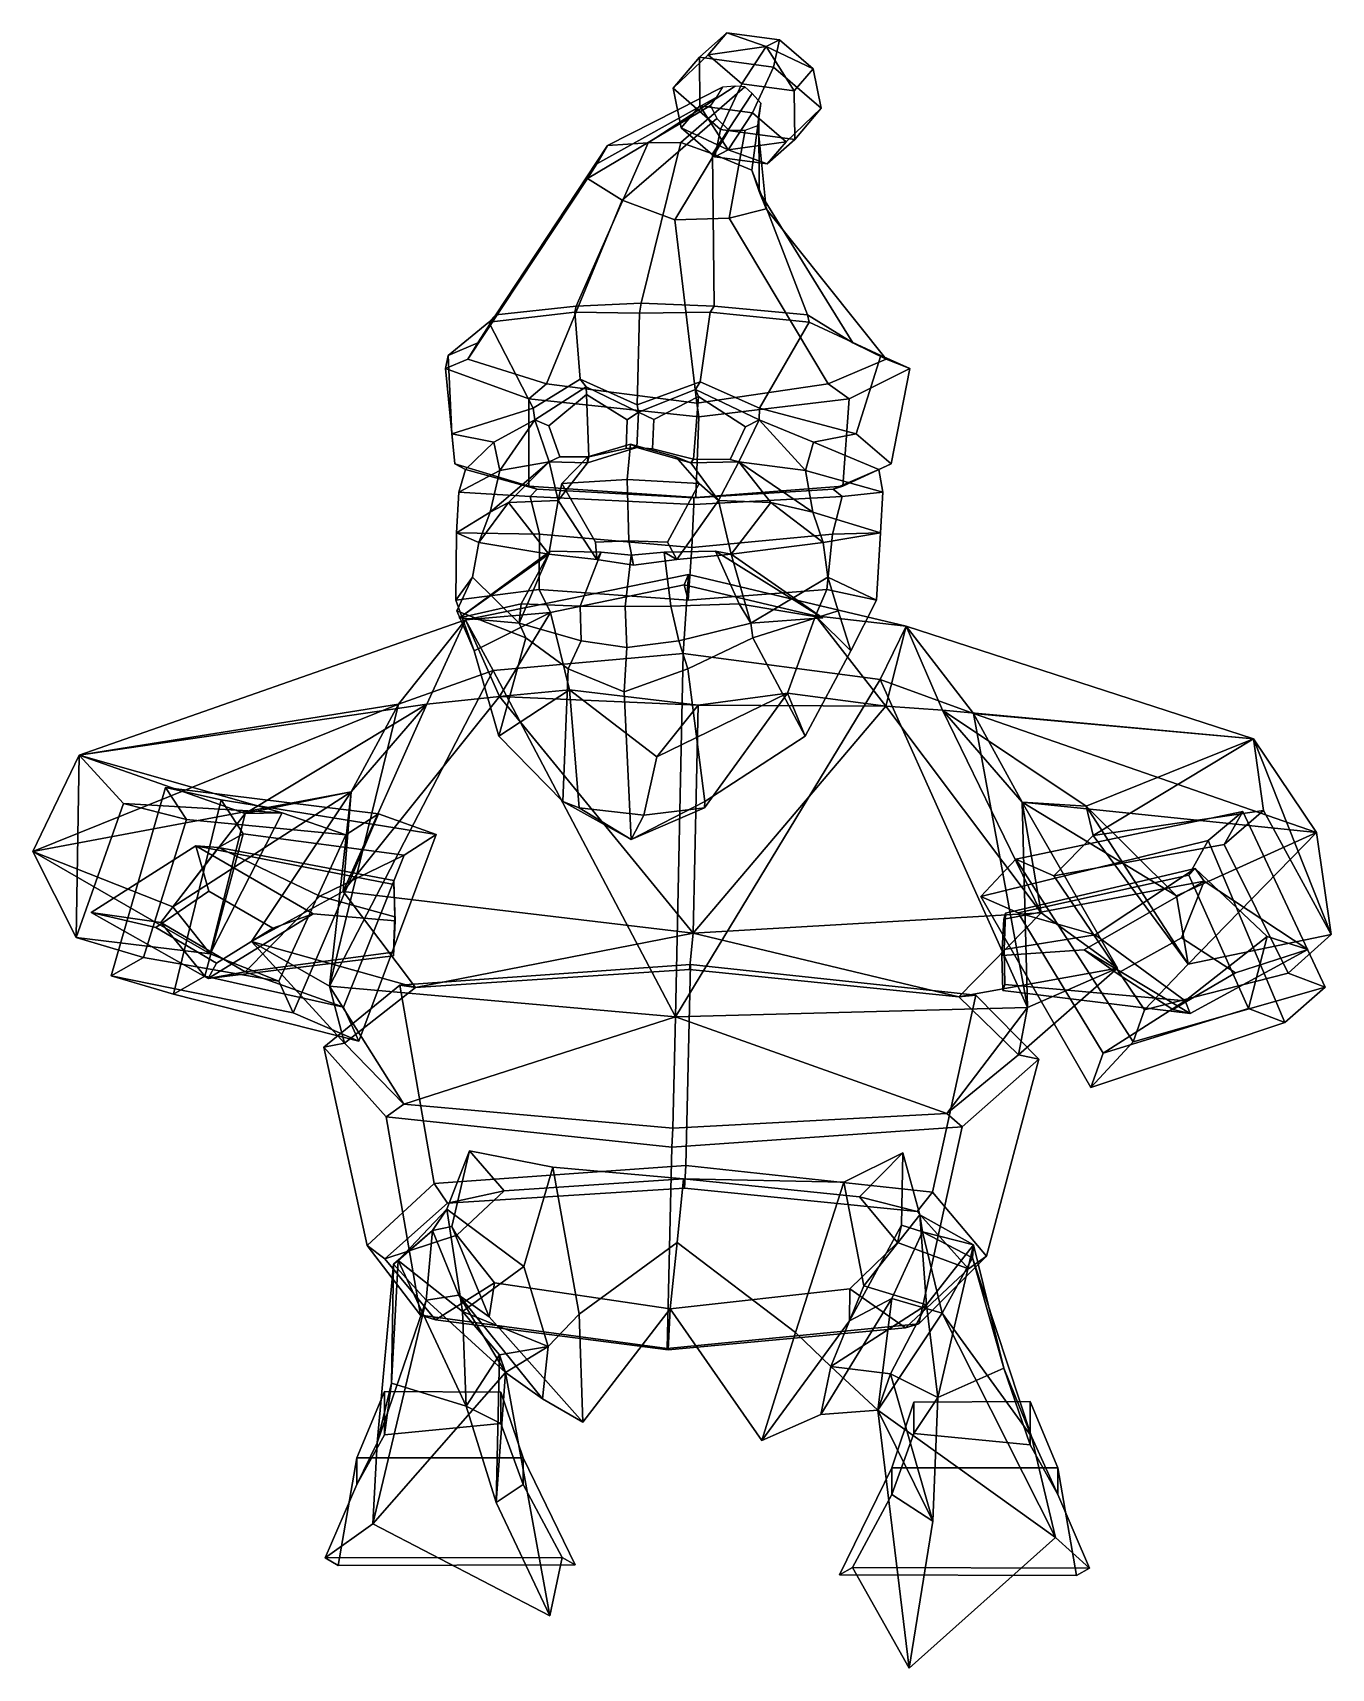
# Model space of a CAD drawing. Extents: x -189 to 191, y -183 to 296.
import ezdxf

# ---------------------------------------------------------------- set-up
doc = ezdxf.new("R2010")
doc.units = 0

msp = doc.modelspace()

# ---------------------------------------------------------------- linework, layer by layer
for p in [(-64.43412, 124.379799, 96.882698), (41.791145, 124.379768, 112.468018)]:
    msp.add_point(p)
for points in [[(-1.911333, 279.356445, -7.312696), (8.385318, 289.185547, -0.619851), (13.875548, 295.621399, -13.157684), (5.853056, 288.45816, -25.043938)], [(13.875548, 295.621399, -13.157684), (29.213478, 293.555847, -17.194954), (27.544153, 285.536987, -30.753437), (5.853056, 288.45816, -25.043938)], [(8.385318, 289.185547, -0.619851), (25.356659, 291.545715, -1.19212), (13.875548, 295.621399, -13.157684)], [(25.356659, 291.545715, -1.19212), (29.213478, 293.555847, -17.194954), (13.875548, 295.621399, -13.157684)], [(25.356659, 291.545715, -1.19212), (39.061157, 285.054382, -8.694284), (29.213478, 293.555847, -17.194954)], [(39.061157, 285.054382, -8.694284), (41.470882, 273.51413, -18.731743), (27.544153, 285.536987, -30.753437), (29.213478, 293.555847, -17.194954)], [(12.015408, 267.333588, 4.708971), (18.232992, 280.684082, 7.880763), (8.385318, 289.185547, -0.619851), (-1.911333, 279.356445, -7.312696)], [(-1.911333, 279.356445, -7.312696), (5.853056, 288.45816, -25.043938), (5.98863, 274.252014, -29.887932), (0.498398, 267.816162, -17.350098)], [(5.98863, 274.252014, -29.887932), (5.853056, 288.45816, -25.043938), (27.544153, 285.536987, -30.753437), (21.326559, 272.186432, -33.925205)], [(18.232992, 280.684082, 7.880763), (25.356659, 291.545715, -1.19212), (8.385318, 289.185547, -0.619851)], [(18.232992, 280.684082, 7.880763), (33.57093, 278.6185, 3.843548), (25.356659, 291.545715, -1.19212)], [(33.57093, 278.6185, 3.843548), (39.061157, 285.054382, -8.694284), (25.356659, 291.545715, -1.19212)], [(31.174238, 263.684967, -25.424534), (21.326559, 272.186432, -33.925205), (27.544153, 285.536987, -30.753437), (41.470882, 273.51413, -18.731743)], [(33.70649, 264.412415, -1.0005), (41.470882, 273.51413, -18.731743), (39.061157, 285.054382, -8.694284), (33.57093, 278.6185, 3.843548)], [(12.58769, 279.641937, -2.536318), (10.688878, 276.655212, -5.253862), (-24.186453, 257.238861, 31.977947), (-21.102169, 262.58847, 44.246544)], [(16.263718, 279.936523, -0.728813), (12.58769, 279.641937, -2.536318), (-21.102169, 262.58847, 44.246544), (-9.185429, 263.417053, 51.860424)], [(19.099258, 279.818817, 0.448368), (16.263718, 279.936523, -0.728813), (-9.185429, 263.417053, 51.860424), (0.380359, 263.457397, 56.719208)], [(12.015408, 267.333588, 4.708971), (-1.911333, 279.356445, -7.312696), (0.498398, 267.816162, -17.350098), (10.346073, 259.314697, -8.849484)], [(19.099258, 279.818817, 0.448368), (0.380359, 263.457397, 56.719208), (9.686199, 260.213593, 54.862141), (21.252056, 277.843567, 0.155222)], [(21.252056, 277.843567, 0.155222), (9.686199, 260.213593, 54.862141), (21.157516, 255.414825, 50.968357), (23.758198, 274.95517, -0.556678)], [(12.015408, 267.333588, 4.708971), (33.70649, 264.412415, -1.0005), (33.57093, 278.6185, 3.843548), (18.232992, 280.684082, 7.880763)], [(10.688878, 276.655212, -5.253862), (9.081647, 274.277679, -7.45934), (-26.960249, 252.972183, 22.036102), (-24.186453, 257.238861, 31.977947)], [(9.081647, 274.277679, -7.45934), (10.908522, 270.527924, -9.013036), (-16.816605, 246.619232, 14.362453), (-26.960249, 252.972183, 22.036102)], [(0.498398, 267.816162, -17.350098), (5.98863, 274.252014, -29.887932), (14.202859, 261.324829, -24.852274)], [(14.202859, 261.324829, -24.852274), (5.98863, 274.252014, -29.887932), (21.326559, 272.186432, -33.925205)], [(23.758198, 274.95517, -0.556678), (21.157516, 255.414825, 50.968357), (23.324364, 249.173843, 39.535004), (23.247416, 271.386078, -3.028235)], [(33.70649, 264.412415, -1.0005), (25.684008, 257.249115, -12.8867), (31.174238, 263.684967, -25.424534), (41.470882, 273.51413, -18.731743)], [(10.908522, 270.527924, -9.013036), (14.406301, 267.050568, -9.658011), (-1.406447, 240.883438, 10.556944), (-16.816605, 246.619232, 14.362453)], [(14.202859, 261.324829, -24.852274), (21.326559, 272.186432, -33.925205), (31.174238, 263.684967, -25.424534)], [(22.910971, 268.475372, -5.008505), (25.358126, 244.09108, 30.357849), (14.491057, 241.304718, 19.342241), (19.18408, 267.055786, -7.54644)], [(23.247416, 271.386078, -3.028235), (23.324364, 249.173843, 39.535004), (25.358126, 244.09108, 30.357849), (22.910971, 268.475372, -5.008505)], [(-53.777824, 213.095963, 73.680634), (-30.290115, 215.57016, 90.375732), (-9.185429, 263.417053, 51.860424), (-21.102169, 262.58847, 44.246544)], [(-11.185547, 216.420883, 100.877983), (0.380359, 263.457397, 56.719208), (-9.185429, 263.417053, 51.860424), (-30.290115, 215.57016, 90.375732)], [(-11.185547, 216.420883, 100.877983), (10.130666, 215.57016, 96.306252), (9.686199, 260.213593, 54.862141), (0.380359, 263.457397, 56.719208)], [(19.18408, 267.055786, -7.54644), (14.491057, 241.304718, 19.342241), (-1.406447, 240.883438, 10.556944), (14.406301, 267.050568, -9.658011)], [(10.346073, 259.314697, -8.849484), (0.498398, 267.816162, -17.350098), (14.202859, 261.324829, -24.852274)], [(12.015408, 267.333588, 4.708971), (10.346073, 259.314697, -8.849484), (25.684008, 257.249115, -12.8867), (33.70649, 264.412415, -1.0005)], [(25.684008, 257.249115, -12.8867), (14.202859, 261.324829, -24.852274), (31.174238, 263.684967, -25.424534)], [(-58.988556, 204.832047, 44.908642), (-53.777824, 213.095963, 73.680634), (-21.102169, 262.58847, 44.246544), (-24.186453, 257.238861, 31.977947)], [(37.424229, 213.095963, 87.06176), (21.157516, 255.414825, 50.968357), (9.686199, 260.213593, 54.862141), (10.130666, 215.57016, 96.306252)], [(10.346073, 259.314697, -8.849484), (14.202859, 261.324829, -24.852274), (25.684008, 257.249115, -12.8867)], [(-61.999409, 200.059006, 20.844402), (-58.988556, 204.832047, 44.908642), (-24.186453, 257.238861, 31.977947), (-26.960249, 252.972183, 22.036102)], [(50.680264, 204.832047, 60.999203), (23.324364, 249.173843, 39.535004), (21.157516, 255.414825, 50.968357), (37.424229, 213.095963, 87.06176)], [(-38.965984, 192.86203, 3.143991), (-61.999409, 200.059006, 20.844402), (-26.960249, 252.972183, 22.036102), (-16.816605, 246.619232, 14.362453)], [(60.476803, 200.058975, 38.814056), (25.358126, 244.09108, 30.357849), (23.324364, 249.173843, 39.535004), (50.680264, 204.832047, 60.999203)], [(5.04709, 187.210114, -9.759175), (-38.965984, 192.86203, 3.143991), (-16.816605, 246.619232, 14.362453), (-1.406447, 240.883438, 10.556944)], [(5.04709, 187.210114, -9.759175), (-1.406447, 240.883438, 10.556944), (14.491057, 241.304718, 19.342241), (43.49868, 192.86203, 15.243169)], [(43.49868, 192.86203, 15.243169), (14.491057, 241.304718, 19.342241), (25.358126, 244.09108, 30.357849), (60.476803, 200.058975, 38.814056)], [(-30.652256, 213.815598, 95.607765), (-30.290115, 215.57016, 90.375732), (-53.777824, 213.095963, 73.680634), (-55.766804, 210.925568, 78.402641)], [(-11.761161, 213.561035, 104.801208), (-11.185547, 216.420883, 100.877983), (-30.290115, 215.57016, 90.375732), (-30.652256, 213.815598, 95.607765)], [(-11.761161, 213.561035, 104.801208), (8.974614, 213.815598, 101.421799), (10.130666, 215.57016, 96.306252), (-11.185547, 216.420883, 100.877983)], [(8.974614, 213.815598, 101.421799), (37.972958, 210.925568, 92.15609), (37.424229, 213.095963, 87.06176), (10.130666, 215.57016, 96.306252)], [(-55.766804, 210.925568, 78.402641), (-53.777824, 213.095963, 73.680634), (-58.988556, 204.832047, 44.908642), (-67.722084, 201.140213, 45.422291)], [(-42.816143, 185.695389, 89.029686), (-55.766804, 210.925568, 78.402641), (-67.722084, 201.140213, 45.422291), (-66.630676, 178.196121, 66.762131)], [(-29.121262, 194.218323, 101.932259), (-30.652256, 213.815598, 95.607765), (-55.766804, 210.925568, 78.402641), (-42.816143, 185.695389, 89.029686)], [(-12.442849, 186.734528, 109.447403), (-11.761161, 213.561035, 104.801208), (-30.652256, 213.815598, 95.607765), (-29.121262, 194.218323, 101.932259)], [(-12.442849, 186.734528, 109.447403), (6.083871, 193.470993, 107.23587), (8.974614, 213.815598, 101.421799), (-11.761161, 213.561035, 104.801208)], [(6.083871, 193.470993, 107.23587), (23.406076, 185.695389, 98.745796), (37.972958, 210.925568, 92.15609), (8.974614, 213.815598, 101.421799)], [(23.406076, 185.695389, 98.745796), (51.722771, 178.196121, 84.1269), (58.898155, 201.140213, 63.999954), (37.972958, 210.925568, 92.15609)], [(37.972958, 210.925568, 92.15609), (58.898155, 201.140213, 63.999954), (50.680264, 204.832047, 60.999203), (37.424229, 213.095963, 87.06176)], [(-67.722084, 201.140213, 45.422291), (-58.988556, 204.832047, 44.908642), (-61.999409, 200.059006, 20.844402), (-68.512985, 197.380127, 18.630846)], [(-66.630676, 178.196121, 66.762131), (-67.722084, 201.140213, 45.422291), (-68.512985, 197.380127, 18.630846), (-65.803749, 169.456085, 28.604591)], [(58.898155, 201.140213, 63.999954), (67.351715, 197.380127, 38.564854), (60.476803, 200.058975, 38.814056), (50.680264, 204.832047, 60.999203)], [(51.722771, 178.196121, 84.1269), (61.891655, 169.456085, 47.340004), (67.351715, 197.380127, 38.564854), (58.898155, 201.140213, 63.999954)], [(-68.512985, 197.380127, 18.630846), (-61.999409, 200.059006, 20.844402), (-38.965984, 192.86203, 3.143991), (-44.151402, 188.44812, -0.828165)], [(-65.803749, 169.456085, 28.604591), (-68.512985, 197.380127, 18.630846), (-44.151402, 188.44812, -0.828165), (-44.122322, 162.892303, 5.34028)], [(67.351715, 197.380127, 38.564854), (49.606579, 188.44812, 12.927963), (43.49868, 192.86203, 15.243169), (60.476803, 200.058975, 38.814056)], [(61.891655, 169.456085, 47.340004), (47.806808, 162.892303, 18.828079), (49.606579, 188.44812, 12.927963), (67.351715, 197.380127, 38.564854)], [(-44.151402, 188.44812, -0.828165), (-38.965984, 192.86203, 3.143991), (5.04709, 187.210114, -9.759175), (5.630974, 183.162292, -13.738769)], [(-29.121262, 194.218323, 101.932259), (-42.816143, 185.695389, 89.029686), (-42.328487, 182.362701, 87.787415), (-27.352133, 191.937836, 101.029274)], [(-27.275124, 189.779327, 98.663734), (-27.352133, 191.937836, 101.029274), (-42.328487, 182.362701, 87.787415), (-38.221931, 180.521317, 88.389587)], [(-12.442849, 186.734528, 109.447403), (-29.121262, 194.218323, 101.932259), (-27.352133, 191.937836, 101.029274), (-12.049714, 184.534988, 106.767906)], [(-27.275124, 189.779327, 98.663734), (-15.314462, 182.281204, 103.526306), (-12.049714, 184.534988, 106.767906), (-27.352133, 191.937836, 101.029274)], [(-12.442849, 186.734528, 109.447403), (-12.049714, 184.534988, 106.767906), (4.648687, 191.190475, 105.862755), (6.083871, 193.470993, 107.23587)], [(6.083871, 193.470993, 107.23587), (4.648687, 191.190475, 105.862755), (23.29582, 182.362701, 97.415771), (23.406076, 185.695389, 98.745796)], [(49.606579, 188.44812, 12.927963), (5.630974, 183.162292, -13.738769), (5.04709, 187.210114, -9.759175), (43.49868, 192.86203, 15.243169)], [(-44.122322, 162.892303, 5.34028), (-44.151402, 188.44812, -0.828165), (5.630974, 183.162292, -13.738769), (4.757229, 159.581665, -7.783569)], [(-26.565802, 171.455536, 100.22448), (-27.275124, 189.779327, 98.663734), (-38.221931, 180.521317, 88.389587), (-35.073483, 171.535965, 93.575432)], [(-15.314462, 182.281204, 103.526306), (-27.275124, 189.779327, 98.663734), (-26.565802, 171.455536, 100.22448), (-15.663589, 173.972778, 105.905861)], [(5.540233, 189.104935, 103.390579), (4.648687, 191.190475, 105.862755), (-12.049714, 184.534988, 106.767906), (-7.552311, 182.419373, 104.830299)], [(-7.552311, 182.419373, 104.830299), (-7.940243, 173.782959, 107.474342), (4.051378, 170.791641, 104.172951), (5.540233, 189.104935, 103.390579)], [(4.051378, 170.791641, 104.172951), (14.771472, 170.744919, 99.105141), (19.319197, 180.24617, 94.235039), (5.540233, 189.104935, 103.390579)], [(5.540233, 189.104935, 103.390579), (19.319197, 180.24617, 94.235039), (23.29582, 182.362701, 97.415771), (4.648687, 191.190475, 105.862755)], [(47.806808, 162.892303, 18.828079), (4.757229, 159.581665, -7.783569), (5.630974, 183.162292, -13.738769), (49.606579, 188.44812, 12.927963)], [(-54.346317, 175.816498, 69.544083), (-42.328487, 182.362701, 87.787415), (-42.816143, 185.695389, 89.029686), (-66.630676, 178.196121, 66.762131)], [(-52.615894, 167.440399, 71.778168), (-42.328487, 182.362701, 87.787415), (-54.346317, 175.816498, 69.544083)], [(-38.164787, 169.986572, 94.467766), (-42.328487, 182.362701, 87.787415), (-52.615894, 167.440399, 71.778168)], [(-35.073483, 171.535965, 93.575432), (-38.221931, 180.521317, 88.389587), (-42.328487, 182.362701, 87.787415), (-38.164787, 169.986572, 94.467766)], [(-15.663589, 173.972778, 105.905861), (-12.481804, 174.237503, 109.712898), (-12.049714, 184.534988, 106.767906), (-15.314462, 182.281204, 103.526306)], [(-7.940243, 173.782959, 107.474342), (-7.552311, 182.419373, 104.830299), (-12.049714, 184.534988, 106.767906), (-12.481804, 174.237503, 109.712898)], [(14.771472, 170.744919, 99.105141), (17.388638, 169.986572, 102.618546), (23.29582, 182.362701, 97.415771), (19.319197, 180.24617, 94.235039)], [(17.388638, 169.986572, 102.618546), (36.857758, 167.440399, 84.905701), (23.29582, 182.362701, 97.415771)], [(39.157009, 175.816498, 83.262848), (51.722771, 178.196121, 84.1269), (23.406076, 185.695389, 98.745796), (23.29582, 182.362701, 97.415771)], [(36.857758, 167.440399, 84.905701), (39.157009, 175.816498, 83.262848), (23.29582, 182.362701, 97.415771)], [(-66.630676, 178.196121, 66.762131), (-65.803749, 169.456085, 28.604591), (-62.6609, 167.783737, 30.689379), (-54.346317, 175.816498, 69.544083)], [(51.722771, 178.196121, 84.1269), (39.157009, 175.816498, 83.262848), (58.282394, 167.783737, 48.434124), (61.891655, 169.456085, 47.340004)], [(-54.346317, 175.816498, 69.544083), (-62.6609, 167.783737, 30.689379), (-64.557289, 161.108566, 32.916836), (-52.615894, 167.440399, 71.778168)], [(-15.280605, 164.87088, 130.626099), (-14.379355, 175.171722, 124.483437), (-26.836212, 171.451355, 119.625076), (-34.451218, 163.709076, 121.207291)], [(-14.379355, 175.171722, 124.483437), (-12.481804, 174.237503, 109.712898), (-26.910601, 169.769638, 102.808426), (-26.836212, 171.451355, 119.625076)], [(-26.565802, 171.455536, 100.22448), (-26.910601, 169.769638, 102.808426), (-12.481804, 174.237503, 109.712898), (-15.663589, 173.972778, 105.905861)], [(-15.280605, 164.87088, 130.626099), (5.787646, 163.709076, 127.111115), (-1.051917, 171.451355, 123.408142), (-14.379355, 175.171722, 124.483437)], [(-14.379355, 175.171722, 124.483437), (-1.051917, 171.451355, 123.408142), (3.322223, 169.769638, 107.244171), (-12.481804, 174.237503, 109.712898)], [(4.051378, 170.791641, 104.172951), (-7.940243, 173.782959, 107.474342), (-12.481804, 174.237503, 109.712898), (3.322223, 169.769638, 107.244171)], [(39.157009, 175.816498, 83.262848), (36.857758, 167.440399, 84.905701), (59.459, 161.108566, 51.11245), (58.282394, 167.783737, 48.434124)], [(-65.803749, 169.456085, 28.604591), (-44.122322, 162.892303, 5.34028), (-41.660561, 162.021255, 6.951465), (-62.6609, 167.783737, 30.689379)], [(-64.557289, 161.108566, 32.916836), (-62.6609, 167.783737, 30.689379), (-41.660561, 162.021255, 6.951465), (-43.7402, 159.924271, 4.68257)], [(-55.409729, 155.293167, 73.456802), (-38.164787, 169.986572, 94.467766), (-52.615894, 167.440399, 71.778168)], [(-50.023663, 158.11496, 98.285019), (-38.164787, 169.986572, 94.467766), (-55.409729, 155.293167, 73.456802)], [(-50.023663, 158.11496, 98.285019), (-35.524536, 158.724411, 103.508965), (-38.164787, 169.986572, 94.467766)], [(-26.565802, 171.455536, 100.22448), (-35.073483, 171.535965, 93.575432), (-38.164787, 169.986572, 94.467766), (-26.910601, 169.769638, 102.808426)], [(-35.524536, 158.724411, 103.508965), (-26.910601, 169.769638, 102.808426), (-38.164787, 169.986572, 94.467766)], [(-34.451218, 163.709076, 121.207291), (-26.836212, 171.451355, 119.625076), (-26.910601, 169.769638, 102.808426), (-35.524536, 158.724411, 103.508965)], [(5.787646, 163.709076, 127.111115), (11.371888, 158.724411, 110.38958), (3.322223, 169.769638, 107.244171), (-1.051917, 171.451355, 123.408142)], [(4.051378, 170.791641, 104.172951), (3.322223, 169.769638, 107.244171), (17.388638, 169.986572, 102.618546), (14.771472, 170.744919, 99.105141)], [(11.371888, 158.724411, 110.38958), (17.388638, 169.986572, 102.618546), (3.322223, 169.769638, 107.244171)], [(26.760538, 158.11496, 109.550766), (17.388638, 169.986572, 102.618546), (11.371888, 158.724411, 110.38958)], [(26.760538, 158.11496, 109.550766), (39.051647, 155.293167, 87.316139), (17.388638, 169.986572, 102.618546)], [(39.051647, 155.293167, 87.316139), (36.857758, 167.440399, 84.905701), (17.388638, 169.986572, 102.618546)], [(61.891655, 169.456085, 47.340004), (58.282394, 167.783737, 48.434124), (44.985977, 162.021255, 19.664206), (47.806808, 162.892303, 18.828079)], [(59.459, 161.108566, 51.11245), (47.629715, 159.924255, 18.088322), (44.985977, 162.021255, 19.664206), (58.282394, 167.783737, 48.434124)], [(-52.615894, 167.440399, 71.778168), (-64.557289, 161.108566, 32.916836), (-65.226265, 149.232605, 37.321518), (-55.409729, 155.293167, 73.456802)], [(-44.122322, 162.892303, 5.34028), (4.757229, 159.581665, -7.783569), (4.202667, 159.443054, -4.00383), (-41.660561, 162.021255, 6.951465)], [(-24.547766, 146.537354, 120.724197), (-34.451218, 163.709076, 121.207291), (-35.524536, 158.724411, 103.508965), (-24.207981, 141.482803, 108.097664)], [(-14.839614, 146.860489, 127.62043), (-15.280605, 164.87088, 130.626099), (-34.451218, 163.709076, 121.207291), (-24.547766, 146.537354, 120.724197)], [(-14.839614, 146.860489, 127.62043), (-3.559643, 146.537354, 123.803574), (5.787646, 163.709076, 127.111115), (-15.280605, 164.87088, 130.626099)], [(-3.559643, 146.537354, 123.803574), (-0.78585, 141.482803, 111.534142), (11.371888, 158.724411, 110.38958), (5.787646, 163.709076, 127.111115)], [(47.806808, 162.892303, 18.828079), (44.985977, 162.021255, 19.664206), (4.202667, 159.443054, -4.00383), (4.757229, 159.581665, -7.783569)], [(36.857758, 167.440399, 84.905701), (39.051647, 155.293167, 87.316139), (58.834518, 149.232605, 55.523663), (59.459, 161.108566, 51.11245)], [(-65.226265, 149.232605, 37.321518), (-64.557289, 161.108566, 32.916836), (-43.7402, 159.924271, 4.68257), (-41.005371, 148.869415, 5.560764)], [(-58.693245, 146.393036, 74.033569), (-50.023663, 158.11496, 98.285019), (-55.409729, 155.293167, 73.456802)], [(-38.210098, 142.998581, 99.519104), (-50.023663, 158.11496, 98.285019), (-58.693245, 146.393036, 74.033569)], [(-38.210098, 142.998581, 99.519104), (-35.524536, 158.724411, 103.508965), (-50.023663, 158.11496, 98.285019)], [(-43.7402, 159.924271, 4.68257), (-41.660561, 162.021255, 6.951465), (4.202667, 159.443054, -4.00383), (4.171641, 157.532547, -3.792368)], [(-41.005371, 148.869415, 5.560764), (-43.7402, 159.924271, 4.68257), (4.171641, 157.532547, -3.792368), (3.614495, 144.914276, 0.004989)], [(-24.207981, 141.482803, 108.097664), (-35.524536, 158.724411, 103.508965), (-38.210098, 142.998581, 99.519104)], [(-0.78585, 141.482803, 111.534142), (15.090367, 142.998581, 107.339325), (11.371888, 158.724411, 110.38958)], [(44.757885, 148.869415, 18.143909), (3.614495, 144.914276, 0.004989), (4.171641, 157.532547, -3.792368), (47.629715, 159.924255, 18.088322)], [(47.629715, 159.924255, 18.088322), (4.171641, 157.532547, -3.792368), (4.202667, 159.443054, -4.00383), (44.985977, 162.021255, 19.664206)], [(15.090367, 142.998581, 107.339325), (26.760538, 158.11496, 109.550766), (11.371888, 158.724411, 110.38958)], [(15.090367, 142.998581, 107.339325), (42.031094, 146.393005, 88.811806), (26.760538, 158.11496, 109.550766)], [(42.031094, 146.393005, 88.811806), (39.051647, 155.293167, 87.316139), (26.760538, 158.11496, 109.550766)], [(58.834518, 149.232605, 55.523663), (44.757885, 148.869415, 18.143909), (47.629715, 159.924255, 18.088322), (59.459, 161.108566, 51.11245)], [(-55.409729, 155.293167, 73.456802), (-65.226265, 149.232605, 37.321518), (-58.693245, 146.393036, 74.033569)], [(39.051647, 155.293167, 87.316139), (42.031094, 146.393005, 88.811806), (58.834518, 149.232605, 55.523663)], [(-60.628597, 136.304367, 75.80603), (-58.693245, 146.393036, 74.033569), (-65.226265, 149.232605, 37.321518), (-65.512398, 129.492996, 42.374611)], [(-65.512398, 129.492996, 42.374611), (-65.226265, 149.232605, 37.321518), (-41.005371, 148.869415, 5.560764), (-41.068623, 132.669388, 11.628829)], [(-41.068623, 132.669388, 11.628829), (-41.005371, 148.869415, 5.560764), (3.614495, 144.914276, 0.004989), (2.532336, 129.529358, 7.380679)], [(43.075382, 132.669388, 23.974398), (2.532336, 129.529358, 7.380679), (3.614495, 144.914276, 0.004989), (44.757885, 148.869415, 18.143909)], [(43.375732, 136.304367, 91.065498), (57.657066, 129.492996, 60.44598), (58.834518, 149.232605, 55.523663), (42.031094, 146.393005, 88.811806)], [(57.657066, 129.492996, 60.44598), (43.075382, 132.669388, 23.974398), (44.757885, 148.869415, 18.143909), (58.834518, 149.232605, 55.523663)], [(-46.307919, 128.430145, 118.367371), (-37.897835, 143.840775, 114.216721), (-64.43412, 124.379799, 96.882698)], [(-37.897835, 143.840775, 114.216721), (-38.210098, 142.998581, 99.519104), (-64.43412, 124.379799, 96.882698)], [(-60.628597, 136.304367, 75.80603), (-46.964012, 122.844086, 108.638565), (-38.210098, 142.998581, 99.519104), (-58.693245, 146.393036, 74.033569)], [(-22.910698, 143.616058, 116.581078), (-37.897835, 143.840775, 114.216721), (-46.307919, 128.430145, 118.367371), (-29.040878, 127.737427, 130.196472)], [(-37.897835, 143.840775, 114.216721), (-22.910698, 143.616058, 116.581078), (-24.207981, 141.482803, 108.097664), (-38.210098, 142.998581, 99.519104)], [(-29.040878, 127.737427, 130.196472), (-15.878834, 127.654419, 132.866119), (-14.129108, 142.730789, 120.94046), (-22.910698, 143.616058, 116.581078)], [(-14.839614, 146.860489, 127.62043), (-24.547766, 146.537354, 120.724197), (-24.207981, 141.482803, 108.097664), (-13.440494, 139.815018, 116.247063)], [(-14.129108, 142.730789, 120.94046), (-13.440494, 139.815018, 116.247063), (-24.207981, 141.482803, 108.097664), (-22.910698, 143.616058, 116.581078)], [(-2.504651, 127.737427, 134.089874), (-4.465366, 143.616058, 119.287376), (-14.129108, 142.730789, 120.94046), (-15.878834, 127.654419, 132.866119)], [(-14.839614, 146.860489, 127.62043), (-13.440494, 139.815018, 116.247063), (-0.78585, 141.482803, 111.534142), (-3.559643, 146.537354, 123.803574)], [(-14.129108, 142.730789, 120.94046), (-4.465366, 143.616058, 119.287376), (-0.78585, 141.482803, 111.534142), (-13.440494, 139.815018, 116.247063)], [(-4.465366, 143.616058, 119.287376), (-2.504651, 127.737427, 134.089874), (17.432629, 128.430145, 127.71936), (10.569297, 143.840775, 121.327789)], [(10.569297, 143.840775, 121.327789), (15.090367, 142.998581, 107.339325), (-0.78585, 141.482803, 111.534142), (-4.465366, 143.616058, 119.287376)], [(17.432629, 128.430145, 127.71936), (41.791145, 124.379768, 112.468018), (10.569297, 143.840775, 121.327789)], [(10.569297, 143.840775, 121.327789), (41.791145, 124.379768, 112.468018), (15.090367, 142.998581, 107.339325)], [(43.375732, 136.304367, 91.065498), (42.031094, 146.393005, 88.811806), (15.090367, 142.998581, 107.339325), (20.855726, 122.844086, 118.589035)], [(-64.43412, 124.379799, 96.882698), (-38.210098, 142.998581, 99.519104), (-46.964012, 122.844086, 108.638565)], [(41.791145, 124.379768, 112.468018), (20.855726, 122.844086, 118.589035), (15.090367, 142.998581, 107.339325)], [(-60.064995, 114.751152, 50.248661), (-65.17688, 126.372887, 80.330147), (-60.628597, 136.304367, 75.80603), (-65.512398, 129.492996, 42.374611)], [(-60.628597, 136.304367, 75.80603), (-65.17688, 126.372887, 80.330147), (-45.013554, 118.473839, 100.202759), (-46.964012, 122.844086, 108.638565)], [(2.624255, 137.066528, -7.856804), (1.07646, 113.921783, -58.300877), (-54.586933, 108.98008, -50.461426), (-62.652298, 123.783775, -6.778818)], [(2.624255, 137.066528, -7.856804), (-62.652298, 123.783775, -6.778818), (-37.786087, 125.900681, 25.963961), (1.317598, 134.045502, 4.671664)], [(-37.786087, 125.900681, 25.963961), (-41.068623, 132.669388, 11.628829), (2.532336, 129.529358, 7.380679), (1.317598, 134.045502, 4.671664)], [(2.624255, 137.066528, -7.856804), (66.324944, 121.919395, -9.438883), (58.705681, 106.336426, -52.069157), (1.07646, 113.921783, -58.300877)], [(1.317598, 134.045502, 4.671664), (39.804714, 124.979118, 29.579605), (66.324944, 121.919395, -9.438883), (2.624255, 137.066528, -7.856804)], [(39.804714, 124.979118, 29.579605), (1.317598, 134.045502, 4.671664), (2.532336, 129.529358, 7.380679), (43.075382, 132.669388, 23.974398)], [(43.375732, 136.304367, 91.065498), (20.855726, 122.844086, 118.589035), (21.410698, 118.473839, 109.948502), (46.432755, 126.372887, 96.70546)], [(50.177376, 114.751152, 66.42337), (57.657066, 129.492996, 60.44598), (43.375732, 136.304367, 91.065498), (46.432755, 126.372887, 96.70546)], [(-60.064995, 114.751152, 50.248661), (-65.512398, 129.492996, 42.374611), (-41.068623, 132.669388, 11.628829), (-37.786087, 125.900681, 25.963961)], [(50.177376, 114.751152, 66.42337), (39.804714, 124.979118, 29.579605), (43.075382, 132.669388, 23.974398), (57.657066, 129.492996, 60.44598)], [(-45.013554, 118.473839, 100.202759), (-65.17688, 126.372887, 80.330147), (-60.064995, 114.751152, 50.248661), (-52.865673, 89.775185, 72.844879)], [(-46.964012, 122.844086, 108.638565), (-46.307919, 128.430145, 118.367371), (-64.43412, 124.379799, 96.882698)], [(-62.652298, 123.783775, -6.778818), (-52.680611, 101.383492, 48.432747), (-37.786087, 125.900681, 25.963961)], [(-52.865673, 89.775185, 72.844879), (-60.064995, 114.751152, 50.248661), (-37.786087, 125.900681, 25.963961), (-32.246819, 103.336723, 55.917038)], [(-52.680611, 101.383492, 48.432747), (-32.246819, 103.336723, 55.917038), (-37.786087, 125.900681, 25.963961)], [(-29.040878, 127.737427, 130.196472), (-46.307919, 128.430145, 118.367371), (-46.964012, 122.844086, 108.638565), (-28.828484, 117.604469, 121.626305)], [(-15.878834, 127.654419, 132.866119), (-29.040878, 127.737427, 130.196472), (-28.828484, 117.604469, 121.626305), (-15.419128, 115.701523, 129.73288)], [(-15.878834, 127.654419, 132.866119), (-15.419128, 115.701523, 129.73288), (-0.246267, 117.604469, 125.819885), (-2.504651, 127.737427, 134.089874)], [(-2.504651, 127.737427, 134.089874), (-0.246267, 117.604469, 125.819885), (20.855726, 122.844086, 118.589035), (17.432629, 128.430145, 127.71936)], [(20.855726, 122.844086, 118.589035), (41.791145, 124.379768, 112.468018), (17.432629, 128.430145, 127.71936)], [(21.410698, 118.473839, 109.948502), (36.790588, 89.775185, 85.999199), (50.177376, 114.751152, 66.42337), (46.432755, 126.372887, 96.70546)], [(36.790588, 89.775185, 85.999199), (31.572575, 102.286903, 60.035847), (39.804714, 124.979118, 29.579605), (50.177376, 114.751152, 66.42337)], [(60.329586, 98.504288, 46.683144), (39.804714, 124.979118, 29.579605), (31.572575, 102.286903, 60.035847)], [(66.324944, 121.919395, -9.438883), (39.804714, 124.979118, 29.579605), (60.329586, 98.504288, 46.683144)], [(-73.998741, 99.069557, 35.228165), (-62.652298, 123.783775, -6.778818), (-175.735962, 84.191269, 20.777008)], [(-82.265503, 99.10051, -40.718037), (-175.735962, 84.191269, 20.777008), (-62.652298, 123.783775, -6.778818)], [(-82.265503, 99.10051, -40.718037), (-62.652298, 123.783775, -6.778818), (-54.586933, 108.98008, -50.461426)], [(-73.998741, 99.069557, 35.228165), (-52.680611, 101.383492, 48.432747), (-62.652298, 123.783775, -6.778818)], [(-32.606552, 109.449799, 124.747375), (-28.828484, 117.604469, 121.626305), (-46.964012, 122.844086, 108.638565), (-45.013554, 118.473839, 100.202759)], [(2.476024, 109.449799, 129.894684), (21.410698, 118.473839, 109.948502), (20.855726, 122.844086, 118.589035), (-0.246267, 117.604469, 125.819885)], [(86.017082, 96.322266, -42.08247), (58.705681, 106.336426, -52.069157), (66.324944, 121.919395, -9.438883)], [(76.967079, 97.391045, 33.235188), (66.324944, 121.919395, -9.438883), (60.329586, 98.504288, 46.683144)], [(76.967079, 97.391045, 33.235188), (167.945496, 88.99424, 39.623772), (66.324944, 121.919395, -9.438883)], [(86.017082, 96.322266, -42.08247), (66.324944, 121.919395, -9.438883), (167.945496, 88.99424, 39.623772)], [(-34.165127, 70.601509, 112.720848), (-32.606552, 109.449799, 124.747375), (-45.013554, 118.473839, 100.202759), (-52.865673, 89.775185, 72.844879)], [(-16.211637, 102.706482, 135.134399), (-15.419128, 115.701523, 129.73288), (-28.828484, 117.604469, 121.626305), (-32.606552, 109.449799, 124.747375)], [(-16.211637, 102.706482, 135.134399), (2.476024, 109.449799, 129.894684), (-0.246267, 117.604469, 125.819885), (-15.419128, 115.701523, 129.73288)], [(7.423596, 70.601509, 118.822731), (36.790588, 89.775185, 85.999199), (21.410698, 118.473839, 109.948502), (2.476024, 109.449799, 129.894684)], [(-1.222303, 7.613407, -109.988258), (-54.586933, 108.98008, -50.461426), (1.07646, 113.921783, -58.300877)], [(-1.222303, 7.613407, -109.988258), (1.07646, 113.921783, -58.300877), (58.705681, 106.336426, -52.069157)], [(-102.47139, 16.606432, -72.553848), (-54.586933, 108.98008, -50.461426), (-1.222303, 7.613407, -109.988258)], [(-102.47139, 16.606432, -72.553848), (-82.265503, 99.10051, -40.718037), (-54.586933, 108.98008, -50.461426)], [(-14.157971, 59.515736, 121.137177), (-16.211637, 102.706482, 135.134399), (-32.606552, 109.449799, 124.747375), (-34.165127, 70.601509, 112.720848)], [(-14.157971, 59.515736, 121.137177), (7.423596, 70.601509, 118.822731), (2.476024, 109.449799, 129.894684), (-16.211637, 102.706482, 135.134399)], [(101.79187, 10.307921, -76.450317), (-1.222303, 7.613407, -109.988258), (58.705681, 106.336426, -52.069157)], [(101.79187, 10.307921, -76.450317), (58.705681, 106.336426, -52.069157), (86.017082, 96.322266, -42.08247)], [(3.960363, 32.034954, 117.70433), (-52.680611, 101.383492, 48.432747), (-98.459732, 44.282555, 86.580826)], [(-98.459732, 44.282555, 86.580826), (-52.680611, 101.383492, 48.432747), (-73.998741, 99.069557, 35.228165)], [(-34.165127, 70.601509, 112.720848), (-52.865673, 89.775185, 72.844879), (-32.246819, 103.336723, 55.917038), (-29.32629, 68.791466, 96.941734)], [(5.498427, 98.779953, 52.219624), (-32.246819, 103.336723, 55.917038), (-52.680611, 101.383492, 48.432747)], [(3.960363, 32.034954, 117.70433), (5.498427, 98.779953, 52.219624), (-52.680611, 101.383492, 48.432747)], [(-29.32629, 68.791466, 96.941734), (-32.246819, 103.336723, 55.917038), (-6.665651, 83.677956, 70.071602), (-10.40766, 66.617096, 95.576096)], [(-6.665651, 83.677956, 70.071602), (-32.246819, 103.336723, 55.917038), (5.498427, 98.779953, 52.219624)], [(7.321336, 68.791466, 102.318665), (-10.40766, 66.617096, 95.576096), (-6.665651, 83.677956, 70.071602), (31.572575, 102.286903, 60.035847)], [(-6.665651, 83.677956, 70.071602), (5.498427, 98.779953, 52.219624), (31.572575, 102.286903, 60.035847)], [(5.498427, 98.779953, 52.219624), (60.329586, 98.504288, 46.683144), (31.572575, 102.286903, 60.035847)], [(7.423596, 70.601509, 118.822731), (7.321336, 68.791466, 102.318665), (31.572575, 102.286903, 60.035847), (36.790588, 89.775185, 85.999199)], [(-82.265503, 99.10051, -40.718037), (-189.293701, 56.010685, -8.458868), (-175.735962, 84.191269, 20.777008)], [(-96.100563, 73.427673, -6.669485), (-189.293701, 56.010685, -8.458868), (-82.265503, 99.10051, -40.718037)], [(-73.998741, 99.069557, 35.228165), (-175.735962, 84.191269, 20.777008), (-127.128181, 67.101646, 35.900494)], [(-96.100563, 73.427673, -6.669485), (-73.998741, 99.069557, 35.228165), (-127.128181, 67.101646, 35.900494)], [(-102.47139, 16.606432, -72.553848), (-96.100563, 73.427673, -6.669485), (-82.265503, 99.10051, -40.718037)], [(-98.459732, 44.282555, 86.580826), (-73.998741, 99.069557, 35.228165), (-96.100563, 73.427673, -6.669485)], [(3.960363, 32.034954, 117.70433), (60.329586, 98.504288, 46.683144), (5.498427, 98.779953, 52.219624)], [(3.960363, 32.034954, 117.70433), (105.803528, 37.984043, 82.684349), (60.329586, 98.504288, 46.683144)], [(105.803528, 37.984043, 82.684349), (76.967079, 97.391045, 33.235188), (60.329586, 98.504288, 46.683144)], [(105.803528, 37.984043, 82.684349), (100.27491, 70.415001, -7.031497), (76.967079, 97.391045, 33.235188)], [(100.27491, 70.415001, -7.031497), (118.993095, 69.201508, 50.706676), (76.967079, 97.391045, 33.235188)], [(76.967079, 97.391045, 33.235188), (118.993095, 69.201508, 50.706676), (167.945496, 88.99424, 39.623772)], [(101.79187, 10.307921, -76.450317), (86.017082, 96.322266, -42.08247), (100.27491, 70.415001, -7.031497)], [(86.017082, 96.322266, -42.08247), (167.945496, 88.99424, 39.623772), (186.448257, 61.500549, 11.877198)], [(100.27491, 70.415001, -7.031497), (86.017082, 96.322266, -42.08247), (186.448257, 61.500549, 11.877198)], [(121.016205, 60.627087, 67.590759), (167.945496, 88.99424, 39.623772), (118.993095, 69.201508, 50.706676)], [(121.016205, 60.627087, 67.590759), (170.891144, 68.013428, 88.919006), (167.945496, 88.99424, 39.623772)], [(190.73732, 31.69282, 80.942688), (186.448257, 61.500549, 11.877198), (167.945496, 88.99424, 39.623772)], [(190.73732, 31.69282, 80.942688), (167.945496, 88.99424, 39.623772), (170.891144, 68.013428, 88.919006)], [(-176.581833, 30.770136, 71.477959), (-175.735962, 84.191269, 20.777008), (-189.293701, 56.010685, -8.458868)], [(-176.581833, 30.770136, 71.477959), (-162.75708, 69.998146, 72.196327), (-175.735962, 84.191269, 20.777008)], [(-116.322357, 67.342628, 43.149467), (-127.128181, 67.101646, 35.900494), (-175.735962, 84.191269, 20.777008)], [(-116.322357, 67.342628, 43.149467), (-175.735962, 84.191269, 20.777008), (-162.75708, 69.998146, 72.196327)], [(-148.279907, 39.75473, 2.907595), (-189.293701, 56.010685, -8.458868), (-96.100563, 73.427673, -6.669485)], [(-148.09993, 14.231877, 135.325714), (-134.094299, 71.05114, 139.075912), (-150.429199, 74.721771, 110.17704), (-166.286438, 19.56172, 106.974007)], [(-166.286438, 19.56172, 106.974007), (-150.429199, 74.721771, 110.17704), (-144.252243, 65.351158, 104.202614), (-156.916245, 24.90542, 102.488701)], [(-88.114433, 67.0056, 70.224693), (-150.429199, 74.721771, 110.17704), (-134.094299, 71.05114, 139.075912), (-71.184608, 60.913059, 99.167183)], [(-88.114433, 67.0056, 70.224693), (-97.695038, 60.847775, 74.648308), (-144.252243, 65.351158, 104.202614), (-150.429199, 74.721771, 110.17704)], [(-148.279907, 39.75473, 2.907595), (-96.100563, 73.427673, -6.669485), (-127.128181, 67.101646, 35.900494)], [(-98.459732, 44.282555, 86.580826), (-96.100563, 73.427673, -6.669485), (-125.309212, 29.65811, -1.403559)], [(-125.309212, 29.65811, -1.403559), (-96.100563, 73.427673, -6.669485), (-102.47139, 16.606432, -72.553848)], [(-156.916245, 24.90542, 102.488701), (-144.252243, 65.351158, 104.202614), (-162.75708, 69.998146, 72.196327), (-176.581833, 30.770136, 71.477959)], [(-162.75708, 69.998146, 72.196327), (-144.252243, 65.351158, 104.202614), (-97.695038, 60.847775, 74.648308), (-116.322357, 67.342628, 43.149467)], [(-137.324707, 26.026695, 46.336246), (-148.279907, 39.75473, 2.907595), (-127.128181, 67.101646, 35.900494)], [(-148.09993, 14.231877, 135.325714), (-138.884064, 19.527788, 130.923676), (-127.690399, 61.192028, 132.848251), (-134.094299, 71.05114, 139.075912)], [(-116.322357, 67.342628, 43.149467), (-97.695038, 60.847775, 74.648308), (-117.242851, 17.980419, 76.581573), (-137.324707, 26.026695, 46.336246)], [(-137.324707, 26.026695, 46.336246), (-127.128181, 67.101646, 35.900494), (-116.322357, 67.342628, 43.149467)], [(-71.184608, 60.913059, 99.167183), (-134.094299, 71.05114, 139.075912), (-127.690399, 61.192028, 132.848251), (-80.614868, 54.89233, 103.530838)], [(-14.157971, 59.515736, 121.137177), (-34.165127, 70.601509, 112.720848), (-29.32629, 68.791466, 96.941734)], [(-14.157971, 59.515736, 121.137177), (-29.32629, 68.791466, 96.941734), (-10.40766, 66.617096, 95.576096)], [(-14.157971, 59.515736, 121.137177), (7.321336, 68.791466, 102.318665), (7.423596, 70.601509, 118.822731)], [(-14.157971, 59.515736, 121.137177), (-10.40766, 66.617096, 95.576096), (7.321336, 68.791466, 102.318665)], [(98.460144, 53.762535, 98.624313), (88.160728, 42.830738, 128.930969), (154.741119, 59.212254, 159.212662), (164.873093, 67.671867, 128.733063)], [(98.460144, 53.762535, 98.624313), (164.873093, 67.671867, 128.733063), (159.364517, 58.009686, 122.66777), (109.587906, 48.831955, 100.624268)], [(105.803528, 37.984043, 82.684349), (128.193298, 21.841295, -6.239306), (100.27491, 70.415001, -7.031497)], [(128.193298, 21.841295, -6.239306), (101.79187, 10.307921, -76.450317), (100.27491, 70.415001, -7.031497)], [(145.41391, 42.960052, 19.854519), (118.993095, 69.201508, 50.706676), (100.27491, 70.415001, -7.031497)], [(145.41391, 42.960052, 19.854519), (100.27491, 70.415001, -7.031497), (186.448257, 61.500549, 11.877198)], [(170.891144, 68.013428, 88.919006), (121.016205, 60.627087, 67.590759), (109.587906, 48.831955, 100.624268), (159.364517, 58.009686, 122.66777)], [(148.883743, 23.04339, 62.016823), (118.993095, 69.201508, 50.706676), (145.41391, 42.960052, 19.854519)], [(148.883743, 23.04339, 62.016823), (121.016205, 60.627087, 67.590759), (118.993095, 69.201508, 50.706676)], [(177.152908, 5.898986, 145.973404), (188.906342, 16.227386, 115.945206), (164.873093, 67.671867, 128.733063), (154.741119, 59.212254, 159.212662)], [(178.107742, 20.396223, 113.746155), (190.73732, 31.69282, 80.942688), (170.891144, 68.013428, 88.919006), (159.364517, 58.009686, 122.66777)], [(188.906342, 16.227386, 115.945206), (178.107742, 20.396223, 113.746155), (159.364517, 58.009686, 122.66777), (164.873093, 67.671867, 128.733063)], [(-113.104401, 8.744017, 71.886406), (-117.242851, 17.980419, 76.581573), (-97.695038, 60.847775, 74.648308), (-88.114433, 67.0056, 70.224693)], [(-113.104401, 8.744017, 71.886406), (-88.114433, 67.0056, 70.224693), (-71.184608, 60.913059, 99.167183), (-93.847122, 0.433647, 99.989632)], [(-172.223633, 38.077274, 155.646317), (-141.549362, 57.616467, 156.087326), (-134.947449, 57.152046, 120.721046), (-151.84436, 35.213146, 120.249672)], [(-153.298752, 33.722488, 214.400696), (-137.758148, 44.340397, 225.704285), (-141.549362, 57.616467, 156.087326), (-172.223633, 38.077274, 155.646317)], [(-151.84436, 35.213146, 120.249672), (-134.947449, 57.152046, 120.721046), (-127.690399, 61.192028, 132.848251), (-138.884064, 19.527788, 130.923676)], [(-119.011726, 33.542953, 225.71524), (-107.258675, 37.716728, 170.651382), (-141.549362, 57.616467, 156.087326), (-137.758148, 44.340397, 225.704285)], [(-83.574547, 46.354374, 171.045609), (-83.585449, 47.481964, 157.758255), (-134.947449, 57.152046, 120.721046), (-141.549362, 57.616467, 156.087326)], [(-83.224915, 35.697052, 170.833679), (-83.574547, 46.354374, 171.045609), (-141.549362, 57.616467, 156.087326), (-107.258675, 37.716728, 170.651382)], [(-105.24752, 42.899834, 113.990746), (-80.614868, 54.89233, 103.530838), (-127.690399, 61.192028, 132.848251), (-134.947449, 57.152046, 120.721046)], [(-93.847122, 0.433647, 99.989632), (-71.184608, 60.913059, 99.167183), (-80.614868, 54.89233, 103.530838), (-98.329674, 10.4024, 105.066826)], [(88.160728, 42.830738, 128.930969), (99.108826, 38.016472, 130.914017), (149.048203, 49.056274, 152.872925), (154.741119, 59.212254, 159.212662)], [(121.016205, 60.627087, 67.590759), (148.883743, 23.04339, 62.016823), (136.076492, 9.603662, 93.856644), (109.587906, 48.831955, 100.624268)], [(148.883743, 23.04339, 62.016823), (145.41391, 42.960052, 19.854519), (186.448257, 61.500549, 11.877198)], [(148.883743, 23.04339, 62.016823), (186.448257, 61.500549, 11.877198), (190.73732, 31.69282, 80.942688)], [(177.152908, 5.898986, 145.973404), (154.741119, 59.212254, 159.212662), (149.048203, 49.056274, 152.872925), (166.527145, 10.037871, 143.824951)], [(-137.324707, 26.026695, 46.336246), (-176.581833, 30.770136, 71.477959), (-189.293701, 56.010685, -8.458868)], [(-137.324707, 26.026695, 46.336246), (-189.293701, 56.010685, -8.458868), (-148.279907, 39.75473, 2.907595)], [(-83.364204, 36.827045, 157.527756), (-105.24752, 42.899834, 113.990746), (-134.947449, 57.152046, 120.721046), (-83.585449, 47.481964, 157.758255)], [(-127.11898, 20.780924, 114.414391), (-98.329674, 10.4024, 105.066826), (-80.614868, 54.89233, 103.530838), (-105.24752, 42.899834, 113.990746)], [(132.755264, 0.282716, 88.733963), (120.412735, -13.115623, 118.307755), (88.160728, 42.830738, 128.930969), (98.460144, 53.762535, 98.624313)], [(132.755264, 0.282716, 88.733963), (98.460144, 53.762535, 98.624313), (109.587906, 48.831955, 100.624268), (136.076492, 9.603662, 93.856644)], [(94.861099, 36.203133, 178.832626), (153.493378, 47.249107, 166.652344), (150.921509, 50.958237, 132.618408), (95.378883, 37.959618, 165.638733)], [(95.007545, 27.332563, 164.776459), (95.378883, 37.959618, 165.638733), (150.921509, 50.958237, 132.618408), (121.649803, 31.563034, 129.666718)], [(121.649803, 31.563034, 129.666718), (150.921509, 50.958237, 132.618408), (149.048203, 49.056274, 152.872925), (99.108826, 38.016472, 130.914017)], [(171.967834, 31.077497, 131.710754), (166.527145, 10.037871, 143.824951), (149.048203, 49.056274, 152.872925), (150.921509, 50.958237, 132.618408)], [(183.859726, 27.273117, 166.172028), (171.967834, 31.077497, 131.710754), (150.921509, 50.958237, 132.618408), (153.493378, 47.249107, 166.652344)], [(-135.488235, 23.325123, 226.016052), (-119.011726, 33.542953, 225.71524), (-137.758148, 44.340397, 225.704285), (-153.298752, 33.722488, 214.400696)], [(-77.225685, 16.147038, 100.386307), (-98.459732, 44.282555, 86.580826), (-125.309212, 29.65811, -1.403559)], [(-77.225685, 16.147038, 100.386307), (3.960363, 32.034954, 117.70433), (-98.459732, 44.282555, 86.580826)], [(-83.224915, 35.697052, 170.833679), (-83.364204, 36.827045, 157.527756), (-83.585449, 47.481964, 157.758255), (-83.574547, 46.354374, 171.045609)], [(94.360764, 25.574804, 177.984146), (118.405594, 27.222651, 178.786057), (153.493378, 47.249107, 166.652344), (94.861099, 36.203133, 178.832626)], [(128.052826, 20.256516, 233.916763), (146.940506, 30.746056, 235.213547), (153.493378, 47.249107, 166.652344), (118.405594, 27.222651, 178.786057)], [(162.723083, 20.433519, 223.870499), (183.859726, 27.273117, 166.172028), (153.493378, 47.249107, 166.652344), (146.940506, 30.746056, 235.213547)], [(-83.697121, 26.536888, 157.360825), (-127.11898, 20.780924, 114.414391), (-105.24752, 42.899834, 113.990746), (-83.364204, 36.827045, 157.527756)], [(120.412735, -13.115623, 118.307755), (124.01458, -3.053966, 123.843605), (99.108826, 38.016472, 130.914017), (88.160728, 42.830738, 128.930969)], [(-137.988434, 18.798187, 155.096848), (-172.223633, 38.077274, 155.646317), (-151.84436, 35.213146, 120.249672), (-127.11898, 20.780924, 114.414391)], [(-135.488235, 23.325123, 226.016052), (-153.298752, 33.722488, 214.400696), (-172.223633, 38.077274, 155.646317), (-137.988434, 18.798187, 155.096848)], [(-127.11898, 20.780924, 114.414391), (-151.84436, 35.213146, 120.249672), (-138.884064, 19.527788, 130.923676), (-98.329674, 10.4024, 105.066826)], [(-135.488235, 23.325123, 226.016052), (-137.988434, 18.798187, 155.096848), (-107.258675, 37.716728, 170.651382), (-119.011726, 33.542953, 225.71524)], [(-83.674385, 25.405775, 170.688843), (-83.224915, 35.697052, 170.833679), (-107.258675, 37.716728, 170.651382), (-137.988434, 18.798187, 155.096848)], [(-83.674385, 25.405775, 170.688843), (-83.697121, 26.536888, 157.360825), (-83.364204, 36.827045, 157.527756), (-83.224915, 35.697052, 170.833679)], [(81.748604, 13.419351, 98.21534), (105.803528, 37.984043, 82.684349), (3.960363, 32.034954, 117.70433)], [(81.748604, 13.419351, 98.21534), (128.193298, 21.841295, -6.239306), (105.803528, 37.984043, 82.684349)], [(94.360764, 25.574804, 177.984146), (94.861099, 36.203133, 178.832626), (95.378883, 37.959618, 165.638733), (95.007545, 27.332563, 164.776459)], [(147.991852, 12.291933, 129.170883), (121.649803, 31.563034, 129.666718), (99.108826, 38.016472, 130.914017), (124.01458, -3.053966, 123.843605)], [(-137.324707, 26.026695, 46.336246), (-117.242851, 17.980419, 76.581573), (-156.916245, 24.90542, 102.488701), (-176.581833, 30.770136, 71.477959)], [(-77.225685, 16.147038, 100.386307), (-125.309212, 29.65811, -1.403559), (-98.094498, -0.103117, 13.369131)], [(-98.094498, -0.103117, 13.369131), (-125.309212, 29.65811, -1.403559), (-102.47139, 16.606432, -72.553848)], [(-77.225685, 16.147038, 100.386307), (2.945011, 21.486544, 134.278687), (3.960363, 32.034954, 117.70433)], [(81.748604, 13.419351, 98.21534), (3.960363, 32.034954, 117.70433), (2.945011, 21.486544, 134.278687)], [(95.192848, 17.058067, 164.018936), (95.007545, 27.332563, 164.776459), (121.649803, 31.563034, 129.666718), (147.991852, 12.291933, 129.170883)], [(147.991852, 12.291933, 129.170883), (124.01458, -3.053966, 123.843605), (166.527145, 10.037871, 143.824951), (171.967834, 31.077497, 131.710754)], [(144.348236, 9.778187, 234.21167), (162.723083, 20.433519, 223.870499), (146.940506, 30.746056, 235.213547), (128.052826, 20.256516, 233.916763)], [(148.883743, 23.04339, 62.016823), (190.73732, 31.69282, 80.942688), (178.107742, 20.396223, 113.746155), (136.076492, 9.603662, 93.856644)], [(149.394104, 8.582791, 163.26123), (147.991852, 12.291933, 129.170883), (171.967834, 31.077497, 131.710754), (183.859726, 27.273117, 166.172028)], [(-113.104401, 8.744017, 71.886406), (-166.286438, 19.56172, 106.974007), (-156.916245, 24.90542, 102.488701), (-117.242851, 17.980419, 76.581573)], [(-83.674385, 25.405775, 170.688843), (-137.988434, 18.798187, 155.096848), (-127.11898, 20.780924, 114.414391), (-83.697121, 26.536888, 157.360825)], [(94.661682, 15.296314, 177.252777), (94.360764, 25.574804, 177.984146), (95.007545, 27.332563, 164.776459), (95.192848, 17.058067, 164.018936)], [(94.661682, 15.296314, 177.252777), (149.394104, 8.582791, 163.26123), (118.405594, 27.222651, 178.786057), (94.360764, 25.574804, 177.984146)], [(144.348236, 9.778187, 234.21167), (128.052826, 20.256516, 233.916763), (118.405594, 27.222651, 178.786057), (149.394104, 8.582791, 163.26123)], [(144.348236, 9.778187, 234.21167), (149.394104, 8.582791, 163.26123), (183.859726, 27.273117, 166.172028), (162.723083, 20.433519, 223.870499)], [(-113.104401, 8.744017, 71.886406), (-93.847122, 0.433647, 99.989632), (-148.09993, 14.231877, 135.325714), (-166.286438, 19.56172, 106.974007)], [(-93.847122, 0.433647, 99.989632), (-98.329674, 10.4024, 105.066826), (-138.884064, 19.527788, 130.923676), (-148.09993, 14.231877, 135.325714)], [(1.857274, -35.964935, 155.279572), (3.195382, 22.936398, 148.738083), (-81.858109, 16.826315, 110.361984), (-71.815193, -41.236908, 116.633652)], [(3.195382, 22.936398, 148.738083), (2.945011, 21.486544, 134.278687), (-77.225685, 16.147038, 100.386307), (-81.858109, 16.826315, 110.361984)], [(1.857274, -35.964935, 155.279572), (74.032715, -43.739372, 114.641945), (86.70491, 13.934095, 108.060074), (3.195382, 22.936398, 148.738083)], [(3.195382, 22.936398, 148.738083), (86.70491, 13.934095, 108.060074), (81.748604, 13.419351, 98.21534), (2.945011, 21.486544, 134.278687)], [(81.748604, 13.419351, 98.21534), (99.213387, -3.488534, 10.674677), (128.193298, 21.841295, -6.239306)], [(99.213387, -3.488534, 10.674677), (101.79187, 10.307921, -76.450317), (128.193298, 21.841295, -6.239306)], [(132.755264, 0.282716, 88.733963), (136.076492, 9.603662, 93.856644), (178.107742, 20.396223, 113.746155), (188.906342, 16.227386, 115.945206)], [(-81.858109, 16.826315, 110.361984), (-104.116058, -1.259198, 13.590784), (-91.416779, -59.368, 19.82618), (-71.815193, -41.236908, 116.633652)], [(-104.116058, -1.259198, 13.590784), (-81.858109, 16.826315, 110.361984), (-77.225685, 16.147038, 100.386307), (-98.094498, -0.103117, 13.369131)], [(-80.724297, -17.932053, -79.020378), (-102.47139, 16.606432, -72.553848), (-1.222303, 7.613407, -109.988258)], [(-98.094498, -0.103117, 13.369131), (-102.47139, 16.606432, -72.553848), (-80.724297, -17.932053, -79.020378)], [(94.661682, 15.296314, 177.252777), (95.192848, 17.058067, 164.018936), (147.991852, 12.291933, 129.170883), (149.394104, 8.582791, 163.26123)], [(132.755264, 0.282716, 88.733963), (188.906342, 16.227386, 115.945206), (177.152908, 5.898986, 145.973404), (120.412735, -13.115623, 118.307755)], [(78.25, -20.659754, -81.191345), (-1.222303, 7.613407, -109.988258), (101.79187, 10.307921, -76.450317)], [(86.70491, 13.934095, 108.060074), (74.032715, -43.739372, 114.641945), (89.849182, -62.478176, 17.350794), (105.177734, -4.85028, 10.732649)], [(99.213387, -3.488534, 10.674677), (78.25, -20.659754, -81.191345), (101.79187, 10.307921, -76.450317)], [(105.177734, -4.85028, 10.732649), (99.213387, -3.488534, 10.674677), (81.748604, 13.419351, 98.21534), (86.70491, 13.934095, 108.060074)], [(120.412735, -13.115623, 118.307755), (177.152908, 5.898986, 145.973404), (166.527145, 10.037871, 143.824951), (124.01458, -3.053966, 123.843605)], [(-80.724297, -17.932053, -79.020378), (-1.222303, 7.613407, -109.988258), (-1.926121, -25.025995, -114.720589)], [(78.25, -20.659754, -81.191345), (-1.926121, -25.025995, -114.720589), (-1.222303, 7.613407, -109.988258)], [(-85.811539, -21.683058, -92.367569), (-104.116058, -1.259198, 13.590784), (-98.094498, -0.103117, 13.369131), (-80.724297, -17.932053, -79.020378)], [(-91.416779, -59.368, 19.82618), (-104.116058, -1.259198, 13.590784), (-85.811539, -21.683058, -92.367569), (-75.768623, -79.746277, -86.095894)], [(82.751472, -24.575277, -94.669479), (78.25, -20.659754, -81.191345), (99.213387, -3.488534, 10.674677), (105.177734, -4.85028, 10.732649)], [(89.849182, -62.478176, 17.350794), (70.079277, -82.248749, -88.087601), (82.751472, -24.575277, -94.669479), (105.177734, -4.85028, 10.732649)], [(-85.811539, -21.683058, -92.367569), (-80.724297, -17.932053, -79.020378), (-1.926121, -25.025995, -114.720589), (-2.298921, -30.568117, -133.045441)], [(-75.768623, -79.746277, -86.095894), (-85.811539, -21.683058, -92.367569), (-2.298921, -30.568117, -133.045441), (-3.637993, -89.492973, -126.514511)], [(82.751472, -24.575277, -94.669479), (-2.298921, -30.568117, -133.045441), (-1.926121, -25.025995, -114.720589), (78.25, -20.659754, -81.191345)], [(70.079277, -82.248749, -88.087601), (-3.637993, -89.492973, -126.514511), (-2.298921, -30.568117, -133.045441), (82.751472, -24.575277, -94.669479)], [(-68.108299, -48.676479, 26.870556), (-61.443775, -31.675627, 50.572311), (-66.668068, -53.743473, 6.874093), (-72.323509, -54.921581, 4.33466)], [(-45.544765, -65.454338, 60.074287), (-37.105198, -36.431675, 90.910294), (-61.443775, -31.675627, 50.572311), (-68.108299, -48.676479, 26.870556)], [(-51.351765, -43.336288, 88.23745), (-65.181831, -56.29179, 19.077526), (-66.668068, -53.743473, 6.874093), (-61.443775, -31.675627, 50.572311)], [(1.180059, -39.792431, 116.014847), (-51.351765, -43.336288, 88.23745), (-61.443775, -31.675627, 50.572311), (-37.105198, -36.431675, 90.910294)], [(1.180059, -39.792431, 116.014847), (48.058331, -40.78931, 91.320473), (65.361275, -32.249466, 45.956856), (52.648346, -45.120731, 86.817223)], [(53.924324, -71.162865, 58.789394), (70.358597, -50.394402, 20.485811), (65.361275, -32.249466, 45.956856), (48.058331, -40.78931, 91.320473)], [(52.648346, -45.120731, 86.817223), (65.361275, -32.249466, 45.956856), (64.934898, -53.405216, 1.409801), (63.774391, -58.504433, 17.316488)], [(70.358597, -50.394402, 20.485811), (71.100876, -55.323112, -2.991827), (64.934898, -53.405216, 1.409801), (65.361275, -32.249466, 45.956856)], [(1.857274, -35.964935, 155.279572), (-71.815193, -41.236908, 116.633652), (-67.92347, -46.98312, 107.230438), (1.490536, -42.537098, 141.389069)], [(-45.544765, -65.454338, 60.074287), (-38.437954, -88.866997, 38.96492), (-29.378725, -79.406288, 32.68462), (-37.105198, -36.431675, 90.910294)], [(-0.733916, -58.435989, 17.867332), (1.180059, -39.792431, 116.014847), (-37.105198, -36.431675, 90.910294), (-29.378725, -79.406288, 32.68462)], [(1.857274, -35.964935, 155.279572), (1.490536, -42.537098, 141.389069), (69.586411, -49.342529, 105.352585), (74.032715, -43.739372, 114.641945)], [(-71.815193, -41.236908, 116.633652), (-91.416779, -59.368, 19.82618), (-86.292282, -63.276169, 20.179119), (-67.92347, -46.98312, 107.230438)], [(1.490536, -42.537098, 141.389069), (-67.92347, -46.98312, 107.230438), (-51.351765, -43.336288, 88.23745), (1.180059, -39.792431, 116.014847)], [(33.953102, -84.766975, 35.37904), (48.058331, -40.78931, 91.320473), (1.180059, -39.792431, 116.014847), (-0.733916, -58.435989, 17.867332)], [(1.490536, -42.537098, 141.389069), (1.180059, -39.792431, 116.014847), (52.648346, -45.120731, 86.817223), (69.586411, -49.342529, 105.352585)], [(53.924324, -71.162865, 58.789394), (48.058331, -40.78931, 91.320473), (33.953102, -84.766975, 35.37904), (44.248806, -94.72905, 39.307549)], [(-67.92347, -46.98312, 107.230438), (-86.292282, -63.276169, 20.179119), (-65.181831, -56.29179, 19.077526), (-51.351765, -43.336288, 88.23745)], [(69.586411, -49.342529, 105.352585), (52.648346, -45.120731, 86.817223), (63.774391, -58.504433, 17.316488), (84.551178, -66.20752, 17.846064)], [(74.032715, -43.739372, 114.641945), (69.586411, -49.342529, 105.352585), (84.551178, -66.20752, 17.846064), (89.849182, -62.478176, 17.350794)], [(-63.488625, -78.63327, 78.738518), (-68.108299, -48.676479, 26.870556), (-82.368729, -63.706917, 49.709354)], [(-82.368729, -63.706917, 49.709354), (-68.108299, -48.676479, 26.870556), (-72.323509, -54.921581, 4.33466)], [(-63.488625, -78.63327, 78.738518), (-45.544765, -65.454338, 60.074287), (-68.108299, -48.676479, 26.870556)], [(72.236061, -76.715454, 72.282623), (70.358597, -50.394402, 20.485811), (53.924324, -71.162865, 58.789394)], [(72.236061, -76.715454, 72.282623), (86.052711, -59.105743, 38.900066), (70.358597, -50.394402, 20.485811)], [(86.052711, -59.105743, 38.900066), (71.100876, -55.323112, -2.991827), (70.358597, -50.394402, 20.485811)], [(-86.292282, -63.276169, 20.179119), (-71.422081, -81.062218, -72.176254), (-54.116302, -70.264969, -53.526455), (-65.181831, -56.29179, 19.077526)], [(-82.368729, -63.706917, 49.709354), (-72.323509, -54.921581, 4.33466), (-83.734955, -64.782379, 29.288855)], [(-83.734955, -64.782379, 29.288855), (-72.323509, -54.921581, 4.33466), (-74.193352, -75.354271, 18.221727)], [(-74.193352, -75.354271, 18.221727), (-72.323509, -54.921581, 4.33466), (-64.548462, -73.880318, -7.170245)], [(-72.323509, -54.921581, 4.33466), (-66.668068, -53.743473, 6.874093), (-55.700947, -80.176842, -32.707119), (-64.548462, -73.880318, -7.170245)], [(-65.181831, -56.29179, 19.077526), (-54.116302, -70.264969, -53.526455), (-55.700947, -80.176842, -32.707119), (-66.668068, -53.743473, 6.874093)], [(63.774391, -58.504433, 17.316488), (64.934898, -53.405216, 1.409801), (49.748871, -81.39016, -34.953548), (49.883808, -72.049416, -54.946693)], [(71.100876, -55.323112, -2.991827), (62.167389, -74.854889, -12.723975), (49.748871, -81.39016, -34.953548), (64.934898, -53.405216, 1.409801)], [(76.837746, -79.152138, 8.236354), (62.167389, -74.854889, -12.723975), (71.100876, -55.323112, -2.991827)], [(86.052711, -59.105743, 38.900066), (85.708557, -62.996326, 17.723291), (71.100876, -55.323112, -2.991827)], [(85.708557, -62.996326, 17.723291), (76.837746, -79.152138, 8.236354), (71.100876, -55.323112, -2.991827)], [(-91.416779, -59.368, 19.82618), (-75.768623, -79.746277, -86.095894), (-71.422081, -81.062218, -72.176254), (-86.292282, -63.276169, 20.179119)], [(-2.724591, -77.826653, -84.213295), (-0.733916, -58.435989, 17.867332), (-29.378725, -79.406288, 32.68462), (-28.270081, -111.048927, -37.211906)], [(33.953102, -84.766975, 35.37904), (-0.733916, -58.435989, 17.867332), (-2.724591, -77.826653, -84.213295), (24.039249, -116.390381, -33.157082)], [(84.551178, -66.20752, 17.846064), (63.774391, -58.504433, 17.316488), (49.883808, -72.049416, -54.946693), (66.087799, -83.421623, -74.054092)], [(75.565094, -103.798805, 53.544132), (86.052711, -59.105743, 38.900066), (72.236061, -76.715454, 72.282623)], [(94.916092, -95.286102, 24.936502), (86.052711, -59.105743, 38.900066), (75.565094, -103.798805, 53.544132)], [(94.916092, -95.286102, 24.936502), (85.708557, -62.996326, 17.723291), (86.052711, -59.105743, 38.900066)], [(-88.490379, -117.067436, 0.131894), (-84.269089, -99.64061, 26.3587), (-83.734955, -64.782379, 29.288855)], [(-88.490379, -117.067436, 0.131894), (-83.734955, -64.782379, 29.288855), (-74.193352, -75.354271, 18.221727)], [(-84.269089, -99.64061, 26.3587), (-62.398857, -106.361198, 52.952263), (-82.368729, -63.706917, 49.709354)], [(-84.269089, -99.64061, 26.3587), (-82.368729, -63.706917, 49.709354), (-83.734955, -64.782379, 29.288855)], [(-62.398857, -106.361198, 52.952263), (-63.488625, -78.63327, 78.738518), (-82.368729, -63.706917, 49.709354)], [(-63.488625, -78.63327, 78.738518), (-38.437954, -88.866997, 38.96492), (-45.544765, -65.454338, 60.074287)], [(89.849182, -62.478176, 17.350794), (84.551178, -66.20752, 17.846064), (66.087799, -83.421623, -74.054092), (70.079277, -82.248749, -88.087601)], [(103.036179, -115.219513, 3.017903), (76.837746, -79.152138, 8.236354), (85.708557, -62.996326, 17.723291)], [(103.036179, -115.219513, 3.017903), (85.708557, -62.996326, 17.723291), (94.916092, -95.286102, 24.936502)], [(-71.422081, -81.062218, -72.176254), (-3.372532, -89.907043, -107.986229), (-2.724591, -77.826653, -84.213295), (-54.116302, -70.264969, -53.526455)], [(-54.116302, -70.264969, -53.526455), (-2.724591, -77.826653, -84.213295), (-28.270081, -111.048927, -37.211906), (-55.700947, -80.176842, -32.707119)], [(72.236061, -76.715454, 72.282623), (53.924324, -71.162865, 58.789394), (44.248806, -94.72905, 39.307549)], [(-89.741806, -140.845062, -36.498016), (-88.490379, -117.067436, 0.131894), (-74.193352, -75.354271, 18.221727)], [(-89.741806, -140.845062, -36.498016), (-74.193352, -75.354271, 18.221727), (-50.911125, -96.552277, 30.296017)], [(-74.193352, -75.354271, 18.221727), (-64.548462, -73.880318, -7.170245), (-50.911125, -96.552277, 30.296017)], [(-64.548462, -73.880318, -7.170245), (-55.700947, -80.176842, -32.707119), (-28.270081, -111.048927, -37.211906), (-40.068092, -104.229454, 7.70382)], [(-50.911125, -96.552277, 30.296017), (-64.548462, -73.880318, -7.170245), (-40.068092, -104.229454, 7.70382)], [(66.087799, -83.421623, -74.054092), (49.883808, -72.049416, -54.946693), (-2.724591, -77.826653, -84.213295), (-3.372532, -89.907043, -107.986229)], [(49.883808, -72.049416, -54.946693), (49.748871, -81.39016, -34.953548), (24.039249, -116.390381, -33.157082), (-2.724591, -77.826653, -84.213295)], [(62.167389, -74.854889, -12.723975), (41.322468, -108.794373, 7.697409), (24.039249, -116.390381, -33.157082), (49.748871, -81.39016, -34.953548)], [(58.059185, -107.556061, 25.107676), (41.322468, -108.794373, 7.697409), (62.167389, -74.854889, -12.723975)], [(76.837746, -79.152138, 8.236354), (58.059185, -107.556061, 25.107676), (62.167389, -74.854889, -12.723975)], [(-75.768623, -79.746277, -86.095894), (-3.637993, -89.492973, -126.514511), (-3.372532, -89.907043, -107.986229), (-71.422081, -81.062218, -72.176254)], [(-63.488625, -78.63327, 78.738518), (-52.69643, -91.375961, 59.547863), (-38.437954, -88.866997, 38.96492)], [(-62.398857, -106.361198, 52.952263), (-52.69643, -91.375961, 59.547863), (-63.488625, -78.63327, 78.738518)], [(-38.437954, -88.866997, 38.96492), (-40.068092, -104.229454, 7.70382), (-28.270081, -111.048927, -37.211906), (-29.378725, -79.406288, 32.68462)], [(72.236061, -76.715454, 72.282623), (44.248806, -94.72905, 39.307549), (61.713028, -96.870064, 54.718544)], [(110.004517, -144.791565, -27.58267), (58.059185, -107.556061, 25.107676), (76.837746, -79.152138, 8.236354)], [(75.565094, -103.798805, 53.544132), (72.236061, -76.715454, 72.282623), (61.713028, -96.870064, 54.718544)], [(110.004517, -144.791565, -27.58267), (76.837746, -79.152138, 8.236354), (103.036179, -115.219513, 3.017903)], [(70.079277, -82.248749, -88.087601), (66.087799, -83.421623, -74.054092), (-3.372532, -89.907043, -107.986229), (-3.637993, -89.492973, -126.514511)], [(44.248806, -94.72905, 39.307549), (33.953102, -84.766975, 35.37904), (24.039249, -116.390381, -33.157082), (41.322468, -108.794373, 7.697409)], [(-52.69643, -91.375961, 59.547863), (-50.911125, -96.552277, 30.296017), (-38.437954, -88.866997, 38.96492)], [(-50.911125, -96.552277, 30.296017), (-40.068092, -104.229454, 7.70382), (-38.437954, -88.866997, 38.96492)], [(-53.639591, -134.590942, 22.685841), (-52.69643, -91.375961, 59.547863), (-62.398857, -106.361198, 52.952263)], [(-53.639591, -134.590942, 22.685841), (-50.911125, -96.552277, 30.296017), (-52.69643, -91.375961, 59.547863)], [(58.059185, -107.556061, 25.107676), (44.248806, -94.72905, 39.307549), (41.322468, -108.794373, 7.697409)], [(61.713028, -96.870064, 54.718544), (44.248806, -94.72905, 39.307549), (58.059185, -107.556061, 25.107676)], [(75.565094, -103.798805, 53.544132), (68.601089, -114.334076, 59.809753), (102.65506, -117.71003, 59.809753), (94.916092, -95.286102, 24.936502)], [(103.036179, -115.219513, 3.017903), (94.916092, -95.286102, 24.936502), (102.65506, -117.71003, 59.809753), (110.744225, -132.247223, 67.838867)], [(-88.490379, -117.067436, 0.131894), (-94.420502, -129.303253, 64.109856), (-86.331345, -114.76606, 56.080738), (-84.269089, -99.64061, 26.3587)], [(-37.949604, -167.748383, -5.361667), (-89.741806, -140.845062, -36.498016), (-50.911125, -96.552277, 30.296017)], [(-62.398857, -106.361198, 52.952263), (-84.269089, -99.64061, 26.3587), (-86.331345, -114.76606, 56.080738), (-52.27737, -111.390106, 56.080738)], [(-37.949604, -167.748383, -5.361667), (-50.911125, -96.552277, 30.296017), (-53.639591, -134.590942, 22.685841)], [(74.107407, -140.049469, 30.619148), (61.713028, -96.870064, 54.718544), (58.059185, -107.556061, 25.107676)], [(74.107407, -140.049469, 30.619148), (75.565094, -103.798805, 53.544132), (61.713028, -96.870064, 54.718544)], [(-94.420494, -121.437111, 124.901688), (-86.331337, -102.078804, 109.608139), (-86.331345, -114.76606, 56.080738), (-94.420502, -129.303253, 64.109856)], [(-45.759506, -121.437111, 124.901688), (-52.277367, -102.25267, 109.608139), (-86.331337, -102.078804, 109.608139), (-94.420494, -121.437111, 124.901688)], [(-52.277367, -102.25267, 109.608139), (-52.27737, -111.390106, 56.080738), (-86.331345, -114.76606, 56.080738), (-86.331337, -102.078804, 109.608139)], [(-45.759506, -121.437111, 124.901688), (-45.75951, -129.303253, 64.109856), (-52.27737, -111.390106, 56.080738), (-52.277367, -102.25267, 109.608139)], [(74.107407, -140.049469, 30.619148), (62.083229, -132.247223, 67.838867), (68.601089, -114.334076, 59.809753), (75.565094, -103.798805, 53.544132)], [(62.083233, -124.381081, 128.630707), (68.601089, -105.196648, 113.337158), (68.601089, -114.334076, 59.809753), (62.083229, -132.247223, 67.838867)], [(62.083233, -124.381081, 128.630707), (110.744225, -124.381081, 128.630707), (102.65506, -105.022774, 113.337158), (68.601089, -105.196648, 113.337158)], [(68.601089, -105.196648, 113.337158), (102.65506, -105.022774, 113.337158), (102.65506, -117.71003, 59.809753), (68.601089, -114.334076, 59.809753)], [(110.744225, -124.381081, 128.630707), (110.744225, -132.247223, 67.838867), (102.65506, -117.71003, 59.809753), (102.65506, -105.022774, 113.337158)], [(-53.639591, -134.590942, 22.685841), (-62.398857, -106.361198, 52.952263), (-52.27737, -111.390106, 56.080738), (-45.75951, -129.303253, 64.109856)], [(67.251045, -183.080719, 11.28554), (74.107407, -140.049469, 30.619148), (58.059185, -107.556061, 25.107676)], [(67.251045, -183.080719, 11.28554), (58.059185, -107.556061, 25.107676), (110.004517, -144.791565, -27.58267)], [(-89.741806, -140.845062, -36.498016), (-103.690704, -150.785782, 56.463085), (-94.420502, -129.303253, 64.109856), (-88.490379, -117.067436, 0.131894)], [(110.004517, -144.791565, -27.58267), (103.036179, -115.219513, 3.017903), (110.744225, -132.247223, 67.838867), (120.01442, -153.729767, 60.192101)], [(-99.867325, -152.949768, 124.901688), (-94.420494, -121.437111, 124.901688), (-94.420502, -129.303253, 64.109856), (-103.690704, -150.785782, 56.463085)], [(-30.516146, -152.775879, 124.901688), (-45.759506, -121.437111, 124.901688), (-94.420494, -121.437111, 124.901688), (-99.867325, -152.949768, 124.901688)], [(-30.516146, -152.775879, 124.901688), (-34.339535, -150.686432, 52.639694), (-45.75951, -129.303253, 64.109856), (-45.759506, -121.437111, 124.901688)], [(46.839874, -155.719864, 128.630707), (116.191055, -155.893738, 128.630707), (110.744225, -124.381081, 128.630707), (62.083233, -124.381081, 128.630707)], [(46.839874, -155.719864, 128.630707), (62.083233, -124.381081, 128.630707), (62.083229, -132.247223, 67.838867), (50.663254, -153.630402, 56.36871)], [(116.191055, -155.893738, 128.630707), (120.01442, -153.729767, 60.192101), (110.744225, -132.247223, 67.838867), (110.744225, -124.381081, 128.630707)], [(-37.949604, -167.748383, -5.361667), (-53.639591, -134.590942, 22.685841), (-45.75951, -129.303253, 64.109856), (-34.339535, -150.686432, 52.639694)], [(67.251045, -183.080719, 11.28554), (50.663254, -153.630402, 56.36871), (62.083229, -132.247223, 67.838867), (74.107407, -140.049469, 30.619148)], [(-89.741806, -140.845062, -36.498016), (-37.949604, -167.748383, -5.361667), (-34.339535, -150.686432, 52.639694), (-103.690704, -150.785782, 56.463085)], [(110.004517, -144.791565, -27.58267), (120.01442, -153.729767, 60.192101), (50.663254, -153.630402, 56.36871), (67.251045, -183.080719, 11.28554)], [(-99.867325, -152.949768, 124.901688), (-103.690704, -150.785782, 56.463085), (-34.339535, -150.686432, 52.639694), (-30.516146, -152.775879, 124.901688)], [(116.191055, -155.893738, 128.630707), (46.839874, -155.719864, 128.630707), (50.663254, -153.630402, 56.36871), (120.01442, -153.729767, 60.192101)]]:
    msp.add_3dface(points)

doc.saveas('drawing.dxf')
